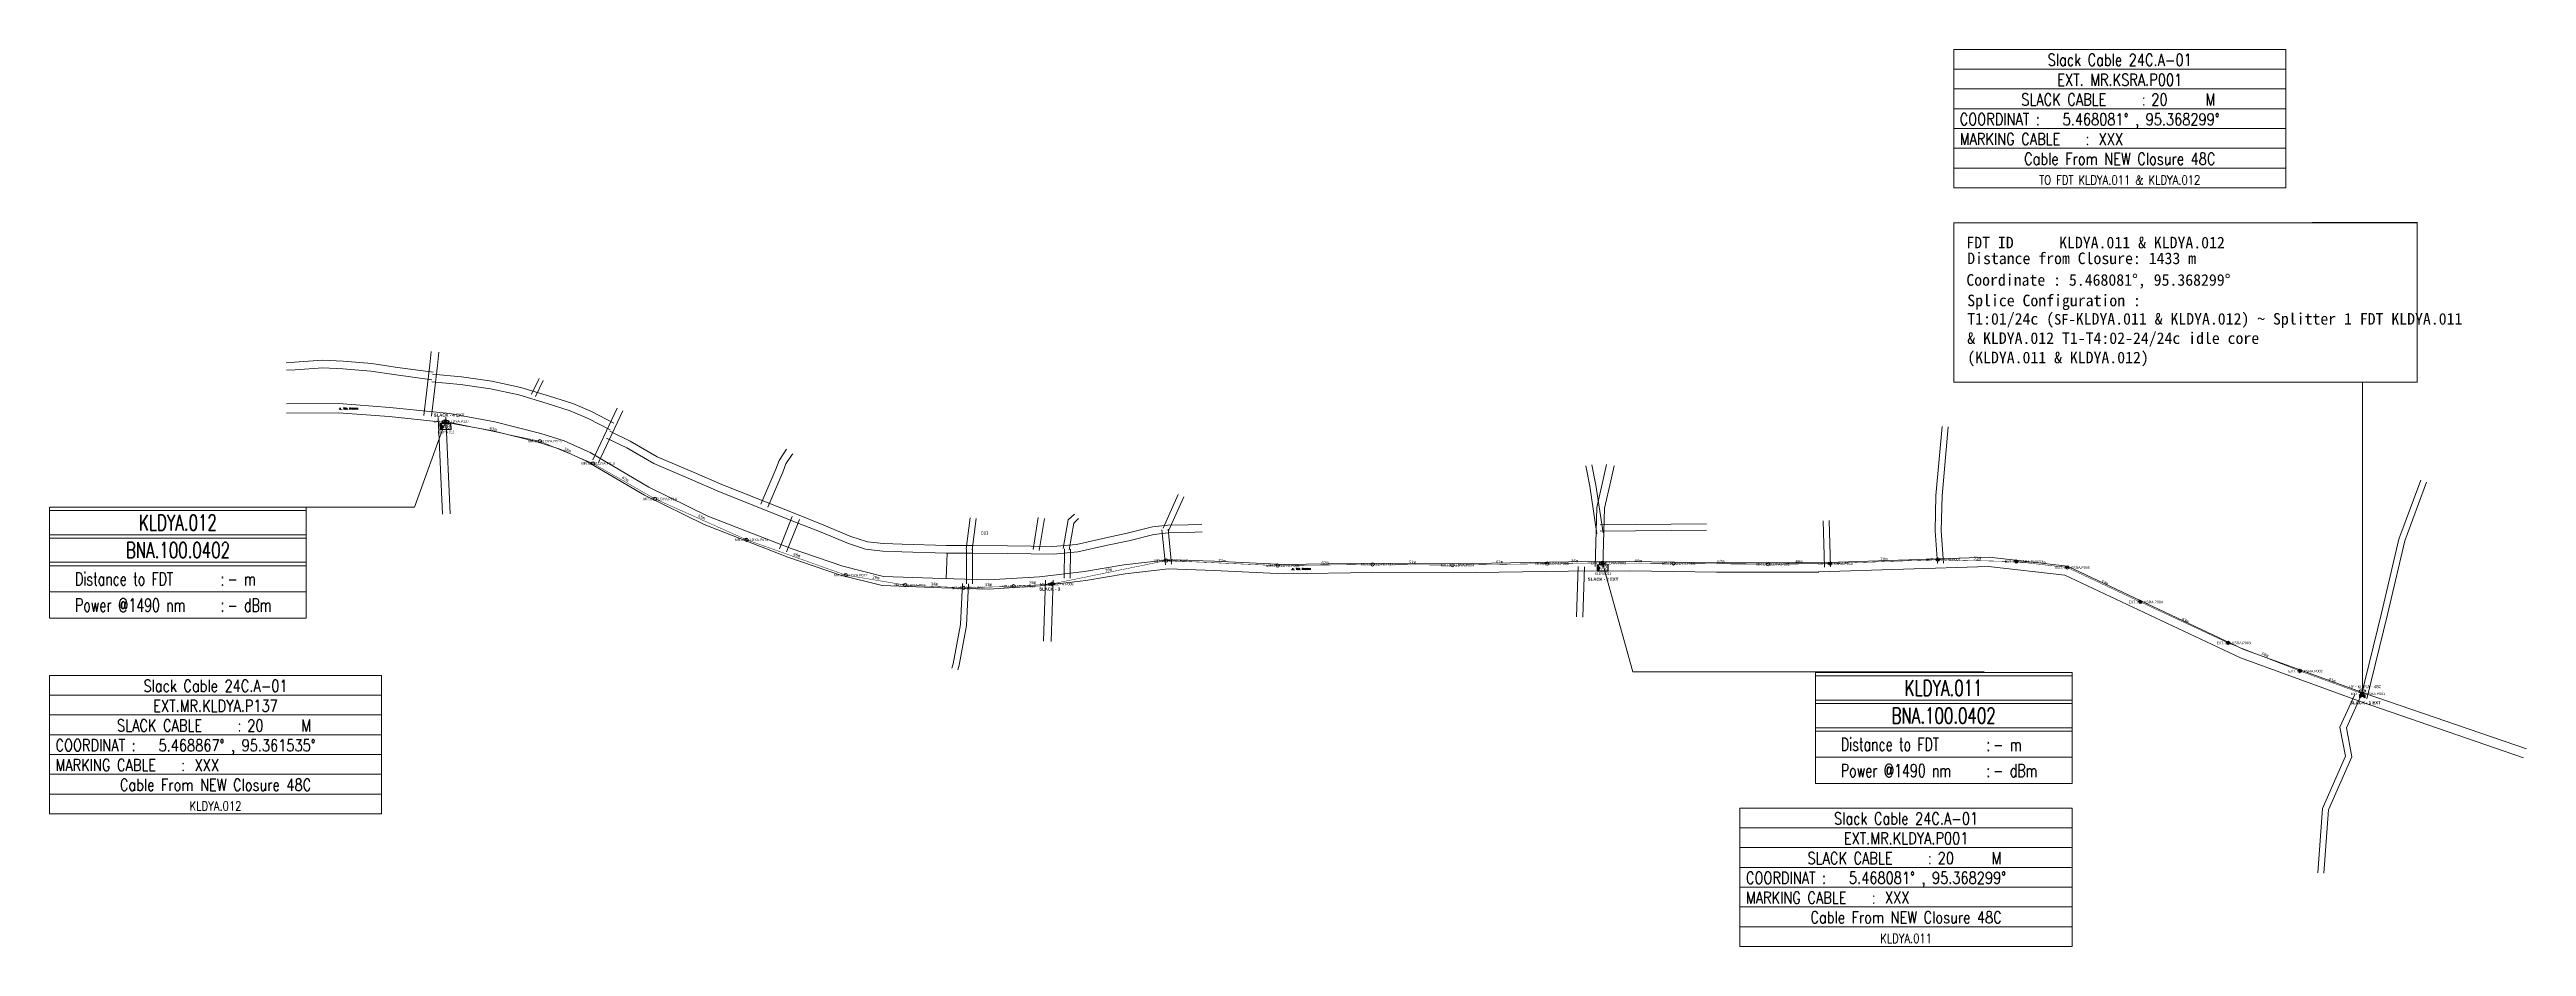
# Model space of a CAD drawing. Header units: millimetres. Extents: x 1360 to 24622, y -10297 to -7573.
# Drawn here: x 9043 to 10659, y -9166 to -8580 of the extents above; entities that cross this region are included whole.
import ezdxf
from ezdxf.enums import TextEntityAlignment as Align

# ---------------------------------------------------------------- set-up
doc = ezdxf.new("R2010")
doc.units = ezdxf.units.MM
doc.set_wipeout_variables(frame=1)
for name, color, linetype, lineweight in [('a', 1, 'Continuous', 40), ('Basic Map', 105, 'Continuous', 15), ('CLOSURE', 1, 'Continuous', 18), ('COIL', 1, 'Continuous', 9), ('EXT FM POLE', 7, 'Continuous', 5), ('EXT POLE', 1, 'Continuous', 5), ('FAT', 30, 'Continuous', 5), ('FDT', 12, 'Continuous', 5), ('FDT-Info', 1, 'Continuous', 5), ('FO 24 CORE LINE C - FDT 1', 90, 'Continuous', 35), ('Garis Jalan', 225, 'Continuous', 15), ('JALAN', 7, 'Continuous', 25), ('NEW POLE 7m(4 inches)', 3, 'Continuous', 5), ('POLE ID', 1, 'Continuous', 5), ('TEXT INFO', 7, 'Continuous', 18)]:
    doc.layers.add(name, color=color, linetype=linetype, lineweight=lineweight)
for name, color, linetype in [('DIMENSI', 7, 'Continuous'), ('FIBER OPTIC CLOSURE', 1, 'Continuous'), ('FIBER SPARE COIL', 1, 'Continuous')]:
    doc.layers.add(name, color=color, linetype=linetype)
doc.styles.add('Annotative', font='SimSun.ttf')
doc.styles.add('FS', font='SimSun.ttf', dxfattribs={"width": 0.7})
doc.styles.add('INFO', font='simplex.shx', dxfattribs={"width": 0.6})
doc.styles.add('ISO-Text', font='simplex.shx', dxfattribs={"width": 0.6})
doc.styles.add('Legend', font='calibri.ttf')
doc.styles.add('Mark', font='arial.ttf', dxfattribs={"width": 0.8, "height": 2.5})
doc.styles.add('Notes', font='arial.ttf', dxfattribs={"height": 3})
doc.styles.add('ROMANS', font='romans.shx', dxfattribs={"width": 1.2})
doc.styles.get("Standard").update_dxf_attribs({"font": 'simplex.shx'})
doc.styles.add('Title Block 3', font='dgn003.shx')
doc.styles.add('Title Block v21 - Default$0$Standard', font='arial.ttf')
doc.dimstyles.new('emr standard', dxfattribs={"dimtxt": 2, "dimasz": 0, "dimexe": 1.25, "dimexo": 0.0625, "dimtad": 1, "dimdec": 0, "dimzin": 1, "dimdsep": 46, "dimtxsty": 'Annotative', "dimblk": 'ARCHTICK', "dimcen": 0, "dimse1": 1, "dimse2": 1, "dimsd1": 1, "dimsd2": 1, "dimclrt": 256, "dimadec": 0, "dimazin": 0, "dimtfac": 1, "dimtdec": 0, "dimtmove": 2, "dimatfit": 3, "dimfxl": 1, "dimfxlon": 1, "dimtzin": 0, "dimarcsym": 0})

# ---------------------------------------------------------------- blocks, each defined once
blk = doc.blocks.new('*U54')
at = {"color": 0, "linetype": 'ByBlock', "lineweight": -2}
for points in [[(-1.6, 1.6), (1.6, -1.6)], [(-1.6, -1.6), (1.6, 1.6)]]:
    blk.add_lwpolyline(points, dxfattribs=at)
blk.add_circle((0, 0), 2.24, dxfattribs=at)
blk = doc.blocks.new('*U55')
at = {"color": 0, "linetype": 'ByBlock', "lineweight": -2}
blk.add_circle((0, 0), 2.24, dxfattribs=at)
at = {"color": 0, "linetype": 'ByBlock', "lineweight": -2, "style": 'Title Block 3', "width": 0.799091}
for s, p in [('NP7', (0, 0.6)), ("4'", (0, -1.3))]:
    blk.add_text(s, height=1.49, dxfattribs=at).set_placement(p, align=Align.MIDDLE_CENTER)
blk = doc.blocks.new('*U57')
h = blk.add_hatch(color=2)
h.dxf.hatch_style = 1
h.paths.add_polyline_path([(-4.2, 2), (-4.2, -2), (-2.4, 0)])
h = blk.add_hatch(color=256)
h.dxf.hatch_style = 1
h.paths.add_polyline_path([(-2, 3.5, 1), (0.5, 3.5, 1)])
for points in [[(-4.5, 2.2), (3, 2.2), (3, -2.2), (-4.5, -2.2)], [(-4.2, 2), (2.8, 2), (2.8, -2), (-4.2, -2)]]:
    blk.add_lwpolyline(points, close=True)
at = {"color": 2}
blk.add_lwpolyline([(-4.2, 2), (-4.2, -2), (-2.4, 0)], close=True, dxfattribs=at)
blk.add_circle((-0.8, 3.5), 1.22)
at = {"style": 'ISO-Text', "width": 0.6}
blk.add_attdef('FDT', text='', height=3, dxfattribs=at).set_placement((0, 0), align=Align.MIDDLE_CENTER)
blk = doc.blocks.new('FDT-Info')
at = {"lineweight": 0}
blk.add_wipeout([(0, 16.53), (38.25, 16.53), (38.25, 0), (0, 0)], dxfattribs=at).dxf.layer = 'FDT-Info'
at = {"layer": 'FDT-Info'}
for p, q in [((0, 16.53), (0, 0)), ((38.25, 16.53), (38.25, 0)), ((0, 8.31), (38.25, 8.31)), ((0, 7.8), (38.25, 7.8)), ((0, 3.9), (38.25, 3.9)), ((0, 0), (38.25, 0))]:
    blk.add_line(p, q, dxfattribs=at)
for points in [[(0, 16.53), (38.25, 16.53)], [(0, 16.02), (38.25, 16.02)], [(0, 12.42), (38.25, 12.42)], [(0, 11.91), (38.25, 11.91)]]:
    blk.add_lwpolyline(points, dxfattribs=at)
at = {"layer": 'FDT-Info', "style": 'ROMANS', "width": 0.7}
for s, height, p in [(':', 1.95, (25.47, 4.83)), ('Power @1490 nm', 1.9493, (3.8, 0.94)), (':', 1.95, (25.47, 0.94))]:
    blk.add_text(s, height=height, dxfattribs=at).set_placement(p)
for p in [(19.13, 14.22), (19.13, 10.11)]:
    blk.add_attdef('FAT_SEQUENCE', text='', height=2.34, dxfattribs=at).set_placement(p, align=Align.MIDDLE_CENTER)
blk.add_attdef('DISTANCE_TO', (3.8, 4.83), '', height=1.95, dxfattribs=at)
for tag, p in [('DISTANCE_TO_OLT', (26.51, 5.81)), ('LOSS_@1490NM', (26.51, 1.91))]:
    blk.add_attdef(tag, text='', height=1.95, dxfattribs=at).set_placement(p, align=Align.MIDDLE_LEFT)
blk = doc.blocks.new('INFO_EVERY_10P')
at = {"color": 1}
blk.add_wipeout([(0, 0), (0, -70), (167.8, -70), (167.8, 0)], dxfattribs=at)
blk.add_wipeout([(0, 0), (167.8, 0), (167.8, -70), (0, -70)])
blk.add_wipeout([(0, 0), (167.8, 0), (167.8, -70), (0, -70)])
at = {"color": 0}
for p, q in [((0, 0), (0, -70)), ((0, -60), (167.8, -60)), ((0, -70), (167.8, -70))]:
    blk.add_line(p, q, dxfattribs=at)
for points in [[(0, 0), (167.8, 0)], [(167.8, 0), (167.8, -70)], [(0, -10), (167.8, -10)], [(0, -20), (167.8, -20)], [(0, -30), (167.8, -30)], [(0, -40), (167.8, -40)], [(0, -50), (167.8, -50)]]:
    blk.add_lwpolyline(points, dxfattribs=at)
at = {"color": 0, "style": 'INFO'}
for s, width, p in [('SLACK CABLE', 0.8, (34.1, -25.3)), (':', 0.6, (95.2, -25.3)), ('M', 0.8, (127.2, -25.3)), ('COORDINAT :', 0.8, (3, -35.3)), ('MARKING CABLE', 0.8, (3, -45.3)), (':', 0.6, (66.8, -45.3))]:
    blk.add_text(s, height=6, dxfattribs=dict(at, width=width)).set_placement(p, align=Align.MIDDLE_LEFT)
at = {"color": 0, "style": 'INFO', "width": 0.8}
for tag, p in [('PLACE', (83.9, -18.3)), ('ID', (83.9, -8.3)), ('IDENTITY2', (83.9, -68.3)), ('IDENTITY', (83.9, -58.3))]:
    blk.add_attdef(tag, text='', height=6, dxfattribs=at).set_placement(p, align=Align.CENTER)
for tag, p in [('SLACK', (99.9, -28.3)), ('COORDINAT', (55.1, -38.3)), ('MARKING', (73.2, -48.3))]:
    blk.add_attdef(tag, p, '', height=6, dxfattribs=at)
blk = doc.blocks.new('Title Block v21 - Default$0$AnonymousCell15')
at = {"layer": 'COIL'}
for centre in [(-5, 0), (5, 0)]:
    blk.add_ellipse(centre, major_axis=(5.04, 0), ratio=0.714286, dxfattribs=at)
blk = doc.blocks.new('Title Block v21 - Default$0$AnonymousCell17')
at = {"layer": 'CLOSURE'}
for p, q in [((-8.4, 4.4), (-8.4, -4.3)), ((-8.3, 4.3), (-8.3, -4.2)), ((-8.2, 4.3), (-8.2, -4.2)), ((-8.1, 4.2), (-8.1, -4.1)), ((-8, 4.1), (-8, -4.1)), ((-7.9, 4.1), (-7.9, -4)), ((-7.8, 4), (-7.8, -3.9)), ((-7.7, 4), (-7.7, -3.9)), ((-7.6, 3.9), (-7.6, -3.8)), ((-7.5, 3.9), (-7.5, -3.8)), ((-7.4, 3.8), (-7.4, -3.7)), ((-7.3, 3.7), (-7.3, -3.7)), ((-7.2, 3.7), (-7.2, -3.6)), ((-7.1, 3.6), (-7.1, -3.5)), ((-7, 3.6), (-7, -3.5)), ((-6.9, 3.5), (-6.9, -3.4)), ((-6.8, 3.5), (-6.8, -3.4)), ((-6.7, 3.4), (-6.7, -3.3)), ((-6.6, 3.3), (-6.6, -3.2)), ((-6.5, 3.3), (-6.5, -3.2)), ((-6.4, 3.2), (-6.4, -3.1)), ((-6.3, 3.2), (-6.3, -3.1)), ((-6.2, 3.1), (-6.2, -3)), ((-6.1, 3.1), (-6.1, -2.9)), ((-6, 3), (-6, -2.9)), ((-5.9, 2.9), (-5.9, -2.8)), ((-5.8, 2.9), (-5.8, -2.8)), ((-5.7, 2.8), (-5.7, -2.7)), ((-5.6, 2.8), (-5.6, -2.7)), ((-5.5, 2.7), (-5.5, -2.6)), ((-5.4, 2.7), (-5.4, -2.5)), ((-5.3, 2.6), (-5.3, -2.5)), ((-5.2, 2.5), (-5.2, -2.4)), ((-5.1, 2.5), (-5.1, -2.4)), ((-5, 2.4), (-5, -2.3)), ((-4.9, 2.4), (-4.9, -2.2)), ((-4.8, 2.3), (-4.8, -2.2)), ((-4.7, 2.3), (-4.7, -2.1)), ((-4.6, 2.2), (-4.6, -2.1)), ((-4.5, 2.1), (-4.5, -2)), ((-4.4, 2.1), (-4.4, -2)), ((-4.3, 2), (-4.3, -1.9)), ((-4.2, 2), (-4.2, -1.8)), ((-4.1, 1.9), (-4.1, -1.8)), ((-4, 1.9), (-4, -1.7)), ((-3.9, 1.8), (-3.9, -1.7)), ((-3.8, 1.8), (-3.8, -1.6)), ((-3.7, 1.7), (-3.7, -1.5)), ((-3.6, 1.6), (-3.6, -1.5)), ((-3.5, 1.6), (-3.5, -1.4)), ((-3.4, 1.5), (-3.4, -1.4)), ((-3.3, 1.5), (-3.3, -1.3)), ((-3.2, 1.4), (-3.2, -1.2)), ((-3.1, 1.4), (-3.1, -1.2)), ((-3, 1.3), (-3, -1.1)), ((-2.9, 1.2), (-2.9, -1.1)), ((-2.8, 1.2), (-2.8, -1)), ((-2.7, 1.1), (-2.7, -1)), ((-2.6, 1.1), (-2.6, -0.9)), ((-2.5, 1), (-2.5, -0.8)), ((-2.4, 1), (-2.4, -0.8)), ((-2.3, 0.9), (-2.3, -0.7)), ((-2.2, 0.8), (-2.2, -0.7)), ((-2.1, 0.8), (-2.1, -0.6)), ((-2, 0.7), (-2, -0.5)), ((-1.9, 0.7), (-1.9, -0.5)), ((-1.8, 0.6), (-1.8, -0.4)), ((-1.7, 0.6), (-1.7, -0.4)), ((-1.6, 0.5), (-1.6, -0.3)), ((-1.5, 0.4), (-1.5, -0.2)), ((-1.4, 0.4), (-1.4, -0.2)), ((-1.3, 0.3), (-1.3, -0.1)), ((-1.2, 0.3), (-1.2, -0.1)), ((-1.1, 0.2), (-1.1, 0)), ((1.1, 0.1), (1.1, -0.1)), ((1.2, 0.2), (1.2, -0.1)), ((1.3, 0.2), (1.3, -0.2)), ((1.4, 0.3), (1.4, -0.2)), ((1.5, 0.4), (1.5, -0.3)), ((1.6, 0.4), (1.6, -0.4)), ((1.7, 0.5), (1.7, -0.4)), ((1.8, 0.5), (1.8, -0.5)), ((1.9, 0.6), (1.9, -0.5)), ((2, 0.6), (2, -0.6)), ((2.1, 0.7), (2.1, -0.6)), ((2.2, 0.8), (2.2, -0.7)), ((2.3, 0.8), (2.3, -0.8)), ((2.4, 0.9), (2.4, -0.8)), ((2.5, 0.9), (2.5, -0.9)), ((2.6, 1), (2.6, -0.9)), ((2.7, 1), (2.7, -1)), ((2.8, 1.1), (2.8, -1.1)), ((2.9, 1.2), (2.9, -1.1)), ((3, 1.2), (3, -1.2)), ((3.1, 1.3), (3.1, -1.2)), ((3.2, 1.3), (3.2, -1.3)), ((3.3, 1.4), (3.3, -1.3)), ((3.4, 1.4), (3.4, -1.4)), ((3.5, 1.5), (3.5, -1.5)), ((3.6, 1.6), (3.6, -1.5)), ((3.7, 1.6), (3.7, -1.6)), ((3.8, 1.7), (3.8, -1.6)), ((3.9, 1.7), (3.9, -1.7)), ((4, 1.8), (4, -1.8)), ((4.1, 1.8), (4.1, -1.8)), ((4.2, 1.9), (4.2, -1.9)), ((4.3, 2), (4.3, -1.9)), ((4.4, 2), (4.4, -2)), ((4.5, 2.1), (4.5, -2.1)), ((4.6, 2.1), (4.6, -2.1)), ((4.7, 2.2), (4.7, -2.2)), ((4.8, 2.2), (4.8, -2.2)), ((4.9, 2.3), (4.9, -2.3)), ((5, 2.3), (5, -2.3)), ((5.1, 2.4), (5.1, -2.4)), ((5.2, 2.5), (5.2, -2.5)), ((5.3, 2.5), (5.3, -2.5)), ((5.4, 2.6), (5.4, -2.6)), ((5.5, 2.6), (5.5, -2.6)), ((5.6, 2.7), (5.6, -2.7)), ((5.7, 2.7), (5.7, -2.8)), ((5.8, 2.8), (5.8, -2.8)), ((5.9, 2.9), (5.9, -2.9)), ((6, 2.9), (6, -2.9)), ((6.1, 3), (6.1, -3)), ((6.3, 3.1), (6.2, -3.1)), ((6.2, 3), (6.2, -3)), ((6.4, 3.1), (6.3, -3.2)), ((6.5, 3.2), (6.4, -3.2)), ((6.6, 3.3), (6.5, -3.3)), ((6.7, 3.3), (6.6, -3.3)), ((6.8, 3.4), (6.7, -3.4)), ((6.9, 3.4), (6.8, -3.5)), ((7, 3.5), (6.9, -3.5)), ((7.1, 3.5), (7, -3.6)), ((7.2, 3.6), (7.1, -3.6)), ((7.3, 3.7), (7.2, -3.7)), ((7.4, 3.7), (7.3, -3.7)), ((7.5, 3.8), (7.4, -3.8)), ((7.6, 3.8), (7.5, -3.9)), ((7.7, 3.9), (7.6, -3.9)), ((7.8, 3.9), (7.7, -4)), ((7.9, 4), (7.8, -4)), ((8, 4.1), (7.9, -4.1)), ((8.1, 4.1), (8, -4.2)), ((8.2, 4.2), (8.1, -4.2)), ((8.3, 4.2), (8.2, -4.3)), ((8.4, 4.3), (8.3, -4.3))]:
    blk.add_line(p, q, dxfattribs=at)
at = {"layer": 'CLOSURE', "flags": 128}
for points in [[(-8.9, 5.1), (8.9, -5.1), (8.9, 5.2), (-8.8, -5.2), (-8.9, 5.1)], [(-8.5, 4.4), (-8.5, -4.4), (-0.9, 0.1), (-8.5, 4.4)], [(0.9, 0), (8.5, 4.4), (8.5, -4.4), (0.9, 0)]]:
    blk.add_lwpolyline(points, dxfattribs=at)
blk = doc.blocks.new('*D1889')
at = {"layer": 'Defpoints', "color": 0, "transparency": 16777216}
for p in [(10511.2, -8985.9), (10511.2, -8985.9), (10551.9, -9000.7)]:
    blk.add_point(p, dxfattribs=at)
at = {"layer": 'DIMENSI', "transparency": 16777216, "insert": (10532.1, -8991.8), "char_height": 2, "attachment_point": 5, "rotation": 340.0321, "style": 'Annotative'}
blk.add_mtext('43m', dxfattribs=at)
blk = doc.blocks.new('_ArchTick')
at = {"color": 0, "linetype": 'ByBlock', "const_width": 0.15}
blk.add_lwpolyline([(-0.5, -0.5), (0.5, 0.5)], dxfattribs=at)
blk = doc.blocks.new('*D1890')
at = {"layer": 'Defpoints', "color": 0, "transparency": 16777216}
for p in [(10464.4, -8967.6), (10464.4, -8967.6), (10511.2, -8985.9)]:
    blk.add_point(p, dxfattribs=at)
at = {"layer": 'DIMENSI', "transparency": 16777216, "insert": (10488.4, -8975.2), "char_height": 2, "attachment_point": 5, "rotation": 338.6666, "style": 'Annotative'}
blk.add_mtext('50m', dxfattribs=at)
blk = doc.blocks.new('*D1891')
at = {"layer": 'Defpoints', "color": 0, "transparency": 16777216}
for p in [(10407, -8940.8), (10407, -8940.8), (10464.4, -8967.6)]:
    blk.add_point(p, dxfattribs=at)
at = {"layer": 'DIMENSI', "transparency": 16777216, "insert": (10436.4, -8952.8), "char_height": 2, "attachment_point": 5, "rotation": 334.9836, "style": 'Annotative'}
blk.add_mtext('63m', dxfattribs=at)
blk = doc.blocks.new('*D1892')
at = {"layer": 'Defpoints', "color": 0, "transparency": 16777216}
for p in [(10359.3, -8918.3), (10359.3, -8918.3), (10407, -8940.8)]:
    blk.add_point(p, dxfattribs=at)
at = {"layer": 'DIMENSI', "transparency": 16777216, "insert": (10383.8, -8928.1), "char_height": 2, "attachment_point": 5, "rotation": 334.7041, "style": 'Annotative'}
blk.add_mtext('53m', dxfattribs=at)
blk = doc.blocks.new('*D1893')
at = {"layer": 'Defpoints', "color": 0, "transparency": 16777216}
for p in [(10326.1, -8914.5), (10326.1, -8914.5), (10359.3, -8918.3)]:
    blk.add_point(p, dxfattribs=at)
at = {"layer": 'DIMENSI', "transparency": 16777216, "insert": (10342.9, -8914.8), "char_height": 2, "attachment_point": 5, "rotation": 353.4916, "style": 'Annotative'}
blk.add_mtext('33m', dxfattribs=at)
blk = doc.blocks.new('*D1894')
at = {"layer": 'Defpoints', "color": 0, "transparency": 16777216}
for p in [(10274.9, -8913.2), (10274.9, -8913.2), (10326.1, -8914.5)]:
    blk.add_point(p, dxfattribs=at)
at = {"layer": 'DIMENSI', "transparency": 16777216, "insert": (10300.5, -8912.2), "char_height": 2, "attachment_point": 5, "rotation": 358.5439, "style": 'Annotative'}
blk.add_mtext('51m', dxfattribs=at)
blk = doc.blocks.new('*D1895')
at = {"layer": 'Defpoints', "color": 0, "transparency": 16777216}
for p in [(10204.6, -8915.8), (10204.6, -8915.8), (10274.9, -8913.2)]:
    blk.add_point(p, dxfattribs=at)
at = {"layer": 'DIMENSI', "transparency": 16777216, "insert": (10239.7, -8912.9), "char_height": 2, "attachment_point": 5, "rotation": 2.1399, "style": 'Annotative'}
blk.add_mtext('70m', dxfattribs=at)
blk = doc.blocks.new('*D1896')
at = {"layer": 'Defpoints', "color": 0, "transparency": 16777216}
for p in [(10164.1, -8916.2), (10164.1, -8916.2), (10204.6, -8915.8)]:
    blk.add_point(p, dxfattribs=at)
at = {"layer": 'DIMENSI', "transparency": 16777216, "insert": (10184.3, -8914.4), "char_height": 2, "attachment_point": 5, "rotation": 0.4898, "style": 'Annotative'}
blk.add_mtext('40m', dxfattribs=at)
blk = doc.blocks.new('*D1897')
at = {"layer": 'Defpoints', "color": 0, "transparency": 16777216}
for p in [(10102.4, -8915.7), (10102.4, -8915.7), (10164.1, -8916.2)]:
    blk.add_point(p, dxfattribs=at)
at = {"layer": 'DIMENSI', "transparency": 16777216, "insert": (10133.3, -8914.3), "char_height": 2, "attachment_point": 5, "rotation": 359.5851, "style": 'Annotative'}
blk.add_mtext('62m', dxfattribs=at)
blk = doc.blocks.new('*D1898')
at = {"layer": 'Defpoints', "color": 0, "transparency": 16777216}
for p in [(10056.1, -8915.3), (10056.1, -8915.3), (10102.4, -8915.7)]:
    blk.add_point(p, dxfattribs=at)
at = {"layer": 'DIMENSI', "transparency": 16777216, "insert": (10079.3, -8913.9), "char_height": 2, "attachment_point": 5, "rotation": 359.4703, "style": 'Annotative'}
blk.add_mtext('46m', dxfattribs=at)
blk = doc.blocks.new('*D1899')
at = {"layer": 'Defpoints', "color": 0, "transparency": 16777216}
for p in [(10019.9, -8915.8), (10019.9, -8915.8), (10056.1, -8915.3)]:
    blk.add_point(p, dxfattribs=at)
at = {"layer": 'DIMENSI', "transparency": 16777216, "insert": (10037.9, -8913.9), "char_height": 2, "attachment_point": 5, "rotation": 0.7875, "style": 'Annotative'}
blk.add_mtext('36m', dxfattribs=at)
blk = doc.blocks.new('*D1900')
at = {"layer": 'Defpoints', "color": 0, "transparency": 16777216}
for p in [(9958.1, -8916.8), (9958.1, -8916.8), (10019.9, -8915.8)]:
    blk.add_point(p, dxfattribs=at)
at = {"layer": 'DIMENSI', "transparency": 16777216, "insert": (9988.9, -8914.7), "char_height": 2, "attachment_point": 5, "rotation": 0.9443, "style": 'Annotative'}
blk.add_mtext('62m', dxfattribs=at)
blk = doc.blocks.new('*D1901')
at = {"layer": 'Defpoints', "color": 0, "transparency": 16777216}
for p in [(9906.1, -8916.3), (9906.1, -8916.3), (9958.1, -8916.8)]:
    blk.add_point(p, dxfattribs=at)
at = {"layer": 'DIMENSI', "transparency": 16777216, "insert": (9932.1, -8914.9), "char_height": 2, "attachment_point": 5, "rotation": 359.4199, "style": 'Annotative'}
blk.add_mtext('52m', dxfattribs=at)
blk = doc.blocks.new('*D1902')
at = {"layer": 'Defpoints', "color": 0, "transparency": 16777216}
for p in [(9844.1, -8917.1), (9844.1, -8917.1), (9906.1, -8916.3)]:
    blk.add_point(p, dxfattribs=at)
at = {"layer": 'DIMENSI', "transparency": 16777216, "insert": (9875, -8915.1), "char_height": 2, "attachment_point": 5, "rotation": 0.7441, "style": 'Annotative'}
blk.add_mtext('62m', dxfattribs=at)
blk = doc.blocks.new('*D1903')
at = {"layer": 'Defpoints', "color": 0, "transparency": 16777216}
for p in [(9771.4, -8913.8), (9771.4, -8913.8), (9844.1, -8917.1)]:
    blk.add_point(p, dxfattribs=at)
at = {"layer": 'DIMENSI', "transparency": 16777216, "insert": (9807.8, -8913.8), "char_height": 2, "attachment_point": 5, "rotation": 357.448, "style": 'Annotative'}
blk.add_mtext('73m', dxfattribs=at)
blk = doc.blocks.new('*D1904')
at = {"layer": 'Defpoints', "color": 0, "transparency": 16777216}
for p in [(9771.4, -8913.8), (9696.7, -8929.1), (9696.7, -8929.1)]:
    blk.add_point(p, dxfattribs=at)
at = {"layer": 'DIMENSI', "transparency": 16777216, "insert": (9733.7, -8919.9), "char_height": 2, "attachment_point": 5, "rotation": 11.5534, "style": 'Annotative'}
blk.add_mtext('76m', dxfattribs=at)
blk = doc.blocks.new('*D1905')
at = {"layer": 'Defpoints', "color": 0, "transparency": 16777216}
for p in [(9671.8, -8930.6), (9671.8, -8930.6), (9696.7, -8929.1)]:
    blk.add_point(p, dxfattribs=at)
at = {"layer": 'DIMENSI', "transparency": 16777216, "insert": (9684.1, -8928.2), "char_height": 2, "attachment_point": 5, "rotation": 3.3059, "style": 'Annotative'}
blk.add_mtext('25m', dxfattribs=at)
blk = doc.blocks.new('*D1906')
at = {"layer": 'Defpoints', "color": 0, "transparency": 16777216}
for p in [(9639.1, -8931.6), (9639.1, -8931.6), (9671.8, -8930.6)]:
    blk.add_point(p, dxfattribs=at)
at = {"layer": 'DIMENSI', "transparency": 16777216, "insert": (9655.4, -8929.5), "char_height": 2, "attachment_point": 5, "rotation": 1.8552, "style": 'Annotative'}
blk.add_mtext('33m', dxfattribs=at)
blk = doc.blocks.new('*D1907')
at = {"layer": 'Defpoints', "color": 0, "transparency": 16777216}
for p in [(9601.1, -8929.8), (9601.1, -8929.8), (9639.1, -8931.6)]:
    blk.add_point(p, dxfattribs=at)
at = {"layer": 'DIMENSI', "transparency": 16777216, "insert": (9620.2, -8929.1), "char_height": 2, "attachment_point": 5, "rotation": 357.2414, "style": 'Annotative'}
blk.add_mtext('38m', dxfattribs=at)
blk = doc.blocks.new('*D1908')
at = {"layer": 'Defpoints', "color": 0, "transparency": 16777216}
for p in [(9562.3, -8923.3), (9562.3, -8923.3), (9601.1, -8929.8)]:
    blk.add_point(p, dxfattribs=at)
at = {"layer": 'DIMENSI', "transparency": 16777216, "insert": (9581.9, -8924.9), "char_height": 2, "attachment_point": 5, "rotation": 350.4854, "style": 'Annotative'}
blk.add_mtext('39m', dxfattribs=at)
blk = doc.blocks.new('*D1909')
at = {"layer": 'Defpoints', "color": 0, "transparency": 16777216}
for p in [(9497.5, -8900.2), (9497.5, -8900.2), (9562.3, -8923.3)]:
    blk.add_point(p, dxfattribs=at)
at = {"layer": 'DIMENSI', "transparency": 16777216, "insert": (9530.4, -8910.2), "char_height": 2, "attachment_point": 5, "rotation": 340.4093, "style": 'Annotative'}
blk.add_mtext('69m', dxfattribs=at)
blk = doc.blocks.new('*D1910')
at = {"layer": 'Defpoints', "color": 0, "transparency": 16777216}
for p in [(9437.8, -8873.5), (9437.8, -8873.5), (9497.5, -8900.2)]:
    blk.add_point(p, dxfattribs=at)
at = {"layer": 'DIMENSI', "transparency": 16777216, "insert": (9468.3, -8885.4), "char_height": 2, "attachment_point": 5, "rotation": 335.8898, "style": 'Annotative'}
blk.add_mtext('65m', dxfattribs=at)
blk = doc.blocks.new('*D1911')
at = {"layer": 'Defpoints', "color": 0, "transparency": 16777216}
for p in [(9397.4, -8850.4), (9397.4, -8850.4), (9437.8, -8873.5)]:
    blk.add_point(p, dxfattribs=at)
at = {"layer": 'DIMENSI', "transparency": 16777216, "insert": (9418.4, -8860.5), "char_height": 2, "attachment_point": 5, "rotation": 330.1593, "style": 'Annotative'}
blk.add_mtext('47m', dxfattribs=at)
blk = doc.blocks.new('*D1912')
at = {"layer": 'Defpoints', "color": 0, "transparency": 16777216}
for p in [(9362.7, -8835.9), (9362.7, -8835.9), (9397.4, -8850.4)]:
    blk.add_point(p, dxfattribs=at)
at = {"layer": 'DIMENSI', "transparency": 16777216, "insert": (9380.7, -8841.6), "char_height": 2, "attachment_point": 5, "rotation": 337.3678, "style": 'Annotative'}
blk.add_mtext('38m', dxfattribs=at)
blk = doc.blocks.new('*D1913')
at = {"layer": 'Defpoints', "color": 0, "transparency": 16777216}
for p in [(9301.1, -8822.9), (9301.1, -8822.9), (9362.7, -8835.9)]:
    blk.add_point(p, dxfattribs=at)
at = {"layer": 'DIMENSI', "transparency": 16777216, "insert": (9332.2, -8827.8), "char_height": 2, "attachment_point": 5, "rotation": 348.0867, "style": 'Annotative'}
blk.add_mtext('63m', dxfattribs=at)

msp = doc.modelspace()

# ---------------------------------------------------------------- linework, layer by layer
at = {"layer": 'Basic Map'}
msp.add_line((9628.4, -8908.9), (9627.9, -8925.6), dxfattribs=at)
at = {"layer": 'FDT-Info', "linetype": 'ByBlock', "const_width": 0.702}
msp.add_lwpolyline([(10285.3, -8693.3), (10587.7, -8693.2), (10587.7, -8797.4), (10285.3, -8797.4)], close=True, dxfattribs=at)
at = {"layer": 'FDT-Info', "linetype": 'ByBlock'}
for points in [[(10551.9, -9000.7), (10551.9, -8797.4)], [(9301.1, -8822.9), (9280.9, -8878.9), (9074.8, -8878.9)], [(10056.1, -8915.3), (10075.8, -8986.4), (10305.2, -8986.4)]]:
    msp.add_lwpolyline(points, dxfattribs=at)
at = {"layer": 'FO 24 CORE LINE C - FDT 1', "const_width": 0.3}
msp.add_lwpolyline([(10551.9, -9000.7), (10511.2, -8985.9), (10464.4, -8967.6), (10407, -8940.8), (10359.3, -8918.3), (10326.1, -8914.5), (10274.9, -8913.2), (10204.6, -8915.8), (10164.1, -8916.2), (10102.4, -8915.7), (10056.1, -8915.3), (10019.9, -8915.8), (9958.1, -8916.8), (9906.1, -8916.3), (9844.1, -8917.1), (9771.4, -8913.8), (9696.7, -8929.1), (9671.8, -8930.6), (9639.1, -8931.6), (9601.1, -8929.8), (9562.3, -8923.3), (9497.5, -8900.2), (9437.8, -8873.5), (9397.4, -8850.4), (9362.7, -8835.9), (9301.1, -8822.9)], dxfattribs=at)
at = {"layer": 'Garis Jalan'}
for p, q in [((9202.6, -8784.3), (9197.1, -8784.6)), ((9203, -8789.3), (9197.4, -8789.6)), ((9221, -8783), (9202.6, -8784.3)), ((9221.1, -8788), (9203, -8789.3)), ((9234.4, -8783.6), (9221, -8783)), ((9234.1, -8788.6), (9221.1, -8788)), ((9252.4, -8790.1), (9234.1, -8788.6)), ((9253, -8785.1), (9234.4, -8783.6)), ((9267.5, -8792.4), (9252.4, -8790.1)), ((9268.2, -8787.5), (9253, -8785.1)), ((9293, -8790.9), (9268.2, -8787.5)), ((9287.1, -8819.1), (9291, -8786)), ((9291, -8786), (9291.8, -8777.4)), ((9292, -8819.6), (9295.9, -8786.5)), ((9295.9, -8786.5), (9296.8, -8777.8)), ((9292.3, -8795.9), (9267.5, -8792.4)), ((9292.2, -8797.1), (9310.9, -8798.8)), ((9292.7, -8792.2), (9311.5, -8793.8)), ((9310.9, -8798.8), (9330.5, -8801.6)), ((9311.5, -8793.8), (9331.4, -8796.7)), ((9330.5, -8801.6), (9349.1, -8805.7)), ((9331.4, -8796.7), (9350.3, -8800.9)), ((9349.1, -8805.7), (9367.5, -8811.2)), ((9350.3, -8800.9), (9369, -8806.4)), ((9357.2, -8805.2), (9362.2, -8795)), ((9359.9, -8806.6), (9364.9, -8796.3)), ((9369, -8806.4), (9384.3, -8811.3)), ((9231.6, -8811.3), (9197.4, -8811.5)), ((9231.4, -8817.3), (9197.4, -8817.5)), ((9264.4, -8819.8), (9231.4, -8817.3)), ((9264.9, -8813.8), (9231.6, -8811.3)), ((9303, -8823.8), (9264.4, -8819.8)), ((9303.9, -8817.8), (9264.9, -8813.8)), ((9296.4, -8820.4), (9299.1, -8883.5)), ((9301.4, -8820.2), (9304.1, -8883.3)), ((9332, -8829.2), (9303, -8823.8)), ((9333.3, -8823.3), (9303.9, -8817.8)), ((9363.4, -8830.8), (9333.3, -8823.3)), ((9367.5, -8811.2), (9382.6, -8816)), ((9382.6, -8816), (9394.3, -8821)), ((9384.3, -8811.3), (9396.4, -8816.4)), ((9394.3, -8821), (9408.6, -8828.5)), ((9396.4, -8816.4), (9410.9, -8824)), ((9413.2, -8814.3), (9397.3, -8848.1)), ((9416.9, -8816), (9400.9, -8849.8)), ((9361.8, -8836.6), (9332, -8829.2)), ((9376.4, -8841.2), (9361.8, -8836.6)), ((9378.6, -8835.6), (9363.4, -8830.8)), ((9395.5, -8843.3), (9378.6, -8835.6)), ((9406.2, -8833.8), (9419.4, -8840.3)), ((9408.4, -8829.3), (9421.7, -8835.9)), ((9419.4, -8840.3), (9437, -8850.5)), ((9421.7, -8835.9), (9439.3, -8846)), ((10273.7, -8871.4), (10277.7, -8826.2)), ((10277.7, -8871.6), (10281.7, -8826.6)), ((9392.7, -8848.7), (9376.4, -8841.2)), ((9431.1, -8871.1), (9392.7, -8848.7)), ((9433.9, -8865.8), (9395.5, -8843.3)), ((9437, -8850.5), (9461.4, -8860.8)), ((9439.3, -8846), (9463.4, -8856.2)), ((9463.4, -8856.2), (9481.4, -8864.1)), ((9516.7, -8854.2), (9506.9, -8876.9)), ((9521.3, -8856.1), (9511.5, -8878.9)), ((9518.8, -8848.5), (9516.7, -8854.2)), ((9523.3, -8841.7), (9518.8, -8848.5)), ((9523.3, -8850.7), (9521.3, -8856.1)), ((9523.7, -8841.1), (9523.3, -8841.7)), ((9527.4, -8844.5), (9523.3, -8850.7)), ((9527.8, -8844.1), (9527.4, -8844.5)), ((10045.2, -8852), (10047.9, -8865.3)), ((10049.1, -8851.2), (10051.8, -8864.6)), ((10056.6, -8860.8), (10058.7, -8851)), ((10061.5, -8861.8), (10063.6, -8852)), ((9469.9, -8890.3), (9431.1, -8871.1)), ((9472.3, -8884.9), (9433.9, -8865.8)), ((9461.4, -8860.8), (9479.5, -8868.7)), ((9479.5, -8868.7), (9526.8, -8887.6)), ((9481.4, -8864.1), (9528.7, -8882.9)), ((9769.4, -8892.6), (9779.3, -8870.6)), ((9773, -8894.3), (9783, -8872.3)), ((10047.9, -8865.3), (10052.5, -8896.4)), ((10051.8, -8864.6), (10056.5, -8895.8)), ((10052.5, -8879.1), (10056.6, -8860.8)), ((10057.5, -8879.7), (10061.5, -8861.8)), ((10273.1, -8894.3), (10273.7, -8871.4)), ((10277.1, -8894.3), (10277.7, -8871.6)), ((10575.8, -8899.8), (10590.1, -8861.3)), ((10579.7, -8900.9), (10593.8, -8862.7)), ((9526.7, -8906), (9472.3, -8884.9)), ((9519.1, -8906.2), (9527.4, -8885.1)), ((9523.7, -8908.1), (9532.1, -8887)), ((9526.8, -8887.6), (9546.2, -8895.3)), ((9528.7, -8882.9), (9548.1, -8890.6)), ((9640.8, -8906.1), (9643.5, -8885.8)), ((9644.8, -8906.7), (9647.5, -8886.3)), ((9684.6, -8906.6), (9687.9, -8885.7)), ((9688.6, -8907.2), (9691.9, -8886.3)), ((9704.2, -8906), (9707.4, -8887.3)), ((9707.4, -8887.3), (9711.5, -8883.5)), ((9711.1, -8889.3), (9714.2, -8886.3)), ((10051.3, -8917.6), (10052.5, -8879.1)), ((10056.3, -8917.7), (10057.5, -8879.7)), ((10200.9, -8918.1), (10200.1, -8887.8)), ((10204.9, -8918), (10204.1, -8887.7)), ((9524.6, -8911.6), (9469.9, -8890.3)), ((9546.2, -8895.3), (9564, -8902.7)), ((9548.1, -8890.6), (9565.7, -8898)), ((9564, -8902.7), (9575.3, -8906.4)), ((9565.7, -8898), (9576.4, -8901.5)), ((9576.4, -8901.5), (9586.9, -8902.6)), ((9586.9, -8902.6), (9599.2, -8903)), ((9599.2, -8903), (9628, -8903.9)), ((9628, -8903.9), (9645.3, -8903.9)), ((9645.3, -8903.9), (9667.9, -8904.1)), ((9667.9, -8904.1), (9683.3, -8904.4)), ((9683.3, -8904.4), (9697.4, -8904.6)), ((9697.4, -8904.6), (9712.9, -8903.3)), ((9708.1, -8906.7), (9711.1, -8889.3)), ((9712.9, -8903.3), (9732, -8898.9)), ((9713.7, -8908.2), (9733, -8903.8)), ((9732, -8898.9), (9745.9, -8896)), ((9733, -8903.8), (9747.1, -8900.9)), ((9745.9, -8896), (9762.4, -8891.8)), ((9747.1, -8900.9), (9763.3, -8896.7)), ((9762.4, -8891.8), (9772.4, -8890.8)), ((9763.3, -8896.7), (9772.7, -8895.8)), ((9770.9, -8916.5), (9768.6, -8893.7)), ((9772.4, -8890.8), (9785.7, -8890.4)), ((9774.9, -8916.1), (9772.6, -8893.3)), ((9772.7, -8895.8), (9785.8, -8895.4)), ((9785.7, -8890.4), (9794.7, -8890.1)), ((9785.8, -8895.4), (9794.9, -8895.1)), ((10054.6, -8890.5), (10123.9, -8889.9)), ((10054.6, -8894.5), (10123.9, -8893.9)), ((10274.6, -8915.8), (10273.1, -8894.3)), ((10278.6, -8915.5), (10277.1, -8894.3)), ((10564.3, -8948.2), (10575.8, -8899.8)), ((10568.2, -8949.1), (10579.7, -8900.9)), ((9558.8, -8923.3), (9524.6, -8911.6)), ((9560.5, -8917.5), (9526.7, -8906)), ((9586.9, -8924.2), (9560.5, -8917.5)), ((9575.3, -8906.4), (9586.5, -8907.6)), ((9586.5, -8907.6), (9599, -8908)), ((9599, -8908), (9627.9, -8908.9)), ((9627.9, -8908.9), (9645.3, -8908.9)), ((9641, -8929), (9641.1, -8906.4)), ((9645, -8929), (9645.1, -8906.4)), ((9645.3, -8908.9), (9667.8, -8909.1)), ((9667.8, -8909.1), (9683.2, -8909.4)), ((9683.2, -8909.4), (9697.6, -8909.6)), ((9718, -8920.9), (9688.7, -8924.4)), ((9697.6, -8909.6), (9713.7, -8908.2)), ((9704.8, -8925.2), (9705, -8906.2)), ((9708.8, -8925.3), (9709, -8906.3)), ((9743.8, -8916.5), (9718, -8920.9)), ((9772.6, -8913.3), (9743.8, -8916.5)), ((9772.8, -8919.3), (9744.6, -8922.4)), ((9802.9, -8914.3), (9772.6, -8913.3)), ((9802.7, -8920.3), (9772.8, -8919.3)), ((9848.4, -8922.4), (9802.7, -8920.3)), ((9848.5, -8916.4), (9802.9, -8914.3)), ((9906, -8915.5), (9848.5, -8916.4)), ((9958.6, -8915.9), (9906, -8915.5)), ((10033.9, -8914.7), (9958.6, -8915.9)), ((10033.9, -8920.7), (9958.7, -8921.9)), ((10073.9, -8914.5), (10033.9, -8914.7)), ((10073.9, -8920.5), (10033.9, -8920.7)), ((10040.3, -8917.6), (10039.2, -8950.6)), ((10044.3, -8917.8), (10043.2, -8950.7)), ((10130.5, -8915.3), (10073.9, -8914.5)), ((10130.4, -8921.3), (10073.9, -8920.5)), ((10197.2, -8921.3), (10130.4, -8921.3)), ((10197.2, -8915.3), (10130.5, -8915.3)), ((10308.3, -8911.6), (10196.8, -8915.2)), ((10308, -8917.6), (10197, -8921.2)), ((10357.8, -8923.3), (10308, -8917.6)), ((10359.4, -8917.4), (10308.3, -8911.6)), ((10474.6, -8971.8), (10359.4, -8917.4)), ((9586.1, -8930.1), (9558.8, -8923.3)), ((9625, -8931.5), (9586.1, -8930.1)), ((9625.2, -8925.5), (9586.9, -8924.2)), ((9655.5, -8932.4), (9625, -8931.5)), ((9655.4, -8926.4), (9625.2, -8925.5)), ((9638.4, -8928.8), (9637.2, -8955.6)), ((9642.4, -8929), (9641.2, -8956.1)), ((9688.7, -8924.4), (9655.4, -8926.4)), ((9689.3, -8930.3), (9655.5, -8932.4)), ((9718.9, -8926.8), (9689.3, -8930.3)), ((9692.6, -8926.5), (9691.3, -8966.4)), ((9697.6, -8926.7), (9696.3, -8966.6)), ((9744.6, -8922.4), (9718.9, -8926.8)), ((9906.1, -8921.5), (9848.4, -8922.4)), ((9958.7, -8921.9), (9906.1, -8921.5)), ((10472.3, -8977.3), (10357.8, -8923.3)), ((10551, -9003.1), (10564.3, -8948.2)), ((10554.9, -9004), (10568.2, -8949.1)), ((9637.2, -8955.6), (9632.4, -8981.3)), ((9641.2, -8956.1), (9636.3, -8982.2)), ((9632.4, -8981.3), (9631.6, -8984.1)), ((9636.3, -8982.2), (9635.4, -8985.2)), ((10551.7, -9006.3), (10472.3, -8977.3)), ((10553.7, -9000.6), (10474.6, -8971.8)), ((10546.9, -9001.2), (10537.3, -9022.5)), ((10659, -9036.8), (10553.7, -9000.6)), ((10550.6, -9002.8), (10541.5, -9023)), ((10657, -9042.5), (10551.7, -9006.3)), ((10537.3, -9022.5), (10540.9, -9041.4)), ((10541.5, -9023), (10545.1, -9041.9)), ((10540.9, -9041.4), (10525.8, -9075.6)), ((10545.1, -9041.9), (10529.7, -9076.6)), ((10525.8, -9075.6), (10522.8, -9117.6)), ((10529.7, -9076.6), (10526.8, -9117.9))]:
    msp.add_line(p, q, dxfattribs=at)

# ---------------------------------------------------------------- block references
at = {"layer": 'EXT POLE', "xscale": 0.4917860914719293, "yscale": 0.4917860914719293, "zscale": 0.4917860914719293}
for p in [(9301.1, -8822.9), (10056.1, -8915.3), (10204.6, -8915.8), (10274.9, -8913.2), (10326.1, -8914.5), (10359.3, -8918.3), (10407, -8940.8), (10464.3, -8967.6), (10511.2, -8985.9), (10551.9, -9000.7)]:
    msp.add_blockref('*U54', p, dxfattribs=at)
at = {"layer": 'FDT'}
ref = msp.add_blockref('*U57', (9301.9, -8826.2), dxfattribs=dict(at, xscale=0.9527559055117671, yscale=0.9527559055117671, zscale=0.9527559055117671, rotation=1.54339931468026))
ref.add_attrib('FDT', '48', dxfattribs={"layer": '0', "height": 2.86, "rotation": 1.5434, "style": 'Title Block v21 - Default$0$Standard'}).set_placement((9301.9, -8826.2), align=Align.MIDDLE_CENTER)
ref = msp.add_blockref('*U57', (10056.9, -8918.6), dxfattribs=dict(at, xscale=0.9527559055117671, yscale=0.9527559055117671, zscale=0.9527559055117671, rotation=1.54339931468026))
ref.add_attrib('FDT', '72', dxfattribs={"layer": '0', "height": 2.86, "rotation": 1.5434, "style": 'Title Block v21 - Default$0$Standard'}).set_placement((10056.9, -8918.6), align=Align.MIDDLE_CENTER)
at = {"layer": 'FIBER OPTIC CLOSURE', "color": 7, "linetype": 'Continuous', "lineweight": 0, "xscale": 0.2033869211803417, "yscale": 0.2033869211803417, "zscale": 0.2033869208476759, "rotation": 359.140462574952}
msp.add_blockref('Title Block v21 - Default$0$AnonymousCell17', (10551.9, -9002.4), dxfattribs=at)
at = {"layer": 'FIBER SPARE COIL', "color": 7, "linetype": 'Continuous', "lineweight": 0, "xscale": 0.2139596395529744, "yscale": 0.2139596395529744, "zscale": 0.2139596392030157, "rotation": 3.460560677196375}
for p in [(9301, -8823.1), (10056, -8915.3), (9696.6, -8929.2), (10551.8, -8999)]:
    msp.add_blockref('Title Block v21 - Default$0$AnonymousCell15', p, dxfattribs=at)
at = {"layer": 'NEW POLE 7m(4 inches)', "xscale": 0.4917860914719293, "yscale": 0.4917860914719293, "zscale": 0.4917860914719293}
for p in [(9362.7, -8835.9), (9397.4, -8850.4), (9437.8, -8873.5), (9497.5, -8900.2), (9771.4, -8913.8), (9844.1, -8917.1), (9906.1, -8916.3), (9958.1, -8916.8), (10019.9, -8915.8), (10102.4, -8915.7), (10164.1, -8916.2), (9562.3, -8923.3), (9601.1, -8929.8), (9639.1, -8931.6), (9671.8, -8930.6), (9696.7, -8929.1)]:
    msp.add_blockref('*U55', p, dxfattribs=at)
at = {"layer": 'TEXT INFO'}
ref = msp.add_blockref('INFO_EVERY_10P', (10285.3, -8580.1), dxfattribs=dict(at, xscale=1.291115503308199, yscale=1.291115503308199, zscale=1.291115503308199))
ref.add_attrib('ID', 'Slack Cable 24C.A-01', dxfattribs={"layer": '0', "color": 0, "height": 7.747, "style": 'INFO', "width": 0.8}).set_placement((10393.6, -8590.8), align=Align.CENTER)
ref.add_attrib('PLACE', 'EXT. MR.KSRA.P001', dxfattribs={"layer": '0', "color": 0, "height": 7.747, "style": 'INFO', "width": 0.8}).set_placement((10393.6, -8603.8), align=Align.CENTER)
ref.add_attrib('SLACK', '20', (10414.2, -8616.7), dxfattribs={"layer": '0', "color": 0, "height": 7.75, "style": 'INFO', "width": 0.8})
ref.add_attrib('COORDINAT', '5.468081° , 95.368299°', (10356.3, -8629.6), dxfattribs={"layer": '0', "color": 0, "height": 7.747, "style": 'INFO', "width": 0.8})
ref.add_attrib('MARKING', 'XXX', (10379.8, -8642.5), dxfattribs={"layer": '0', "color": 0, "height": 7.75, "style": 'INFO', "width": 0.8})
ref.add_attrib('IDENTITY', 'Cable From NEW Closure 48C', dxfattribs={"layer": '0', "color": 0, "height": 7.747, "style": 'INFO', "width": 0.8}).set_placement((10393.6, -8655.4), align=Align.CENTER)
ref.add_attrib('IDENTITY2', 'TO FDT KLDYA.011 & KLDYA.012', dxfattribs={"layer": '0', "color": 0, "height": 5.977, "style": 'INFO', "width": 0.8}).set_placement((10393.6, -8668.3), align=Align.CENTER)
ref = msp.add_blockref('INFO_EVERY_10P', (9042.8, -8988.8), dxfattribs=dict(at, xscale=1.291115503308199, yscale=1.291115503308199, zscale=1.291115503308199))
ref.add_attrib('ID', 'Slack Cable 24C.A-01', dxfattribs={"layer": '0', "color": 0, "height": 7.747, "style": 'INFO', "width": 0.8}).set_placement((9151.1, -8999.5), align=Align.CENTER)
ref.add_attrib('PLACE', 'EXT.MR.KLDYA.P137', dxfattribs={"layer": '0', "color": 0, "height": 7.747, "style": 'INFO', "width": 0.8}).set_placement((9151.1, -9012.5), align=Align.CENTER)
ref.add_attrib('SLACK', '20', (9171.8, -9025.4), dxfattribs={"layer": '0', "color": 0, "height": 7.75, "style": 'INFO', "width": 0.8})
ref.add_attrib('COORDINAT', '5.468867° , 95.361535°', (9113.9, -9038.3), dxfattribs={"layer": '0', "color": 0, "height": 7.747, "style": 'INFO', "width": 0.8})
ref.add_attrib('MARKING', 'XXX', (9137.4, -9051.2), dxfattribs={"layer": '0', "color": 0, "height": 7.75, "style": 'INFO', "width": 0.8})
ref.add_attrib('IDENTITY', 'Cable From NEW Closure 48C', dxfattribs={"layer": '0', "color": 0, "height": 7.747, "style": 'INFO', "width": 0.8}).set_placement((9151.1, -9064.1), align=Align.CENTER)
ref.add_attrib('IDENTITY2', 'KLDYA.012', dxfattribs={"layer": '0', "color": 0, "height": 5.98, "style": 'INFO', "width": 0.8}).set_placement((9151.1, -9077), align=Align.CENTER)
ref = msp.add_blockref('INFO_EVERY_10P', (10145.8, -9075.4), dxfattribs=dict(at, xscale=1.291115503308199, yscale=1.291115503308199, zscale=1.291115503308199))
ref.add_attrib('ID', 'Slack Cable 24C.A-01', dxfattribs={"layer": '0', "color": 0, "height": 7.747, "style": 'INFO', "width": 0.8}).set_placement((10254.2, -9086.1), align=Align.CENTER)
ref.add_attrib('PLACE', 'EXT.MR.KLDYA.P001', dxfattribs={"layer": '0', "color": 0, "height": 7.747, "style": 'INFO', "width": 0.8}).set_placement((10254.2, -9099), align=Align.CENTER)
ref.add_attrib('SLACK', '20', (10274.8, -9111.9), dxfattribs={"layer": '0', "color": 0, "height": 7.75, "style": 'INFO', "width": 0.8})
ref.add_attrib('COORDINAT', '5.468081° , 95.368299°', (10216.9, -9124.8), dxfattribs={"layer": '0', "color": 0, "height": 7.747, "style": 'INFO', "width": 0.8})
ref.add_attrib('MARKING', 'XXX', (10240.4, -9137.7), dxfattribs={"layer": '0', "color": 0, "height": 7.75, "style": 'INFO', "width": 0.8})
ref.add_attrib('IDENTITY', 'Cable From NEW Closure 48C', dxfattribs={"layer": '0', "color": 0, "height": 7.747, "style": 'INFO', "width": 0.8}).set_placement((10254.2, -9150.6), align=Align.CENTER)
ref.add_attrib('IDENTITY2', 'KLDYA.011', dxfattribs={"layer": '0', "color": 0, "height": 5.98, "style": 'INFO', "width": 0.8}).set_placement((10254.2, -9163.5), align=Align.CENTER)

# ---------------------------------------------------------------- texts
at = {"layer": 'a', "color": 5, "attachment_point": 1}
for s, insert, char_height, width in [('{\\fSimSun|b0|i0|c0|p34;\\C7;FDT\\fSimSun|b0|i0|c134|p34; ID\\fSimSun|b0|i0|c0|p34;^IKLDYA.011 & KLDYA.012}', (10293.5, -8702.4), 7.5686, 291.058), ('{\\fSimSun|b0|i0|c134|p34;\\C7;Coordinate :\\C0; \\fSimSun|b0|i0|c0|p34;\\C7;5.468081°, 95.368299°}', (10293.5, -8726.8), 7.569, 246.912), ('\\pxt18;{\\fSimSun|b0|i0|c134|p34;\\C7;Distance from \\fSimSun|b0|i0|c0|p34;Closure\\fSimSun|b0|i0|c134|p34;:\\fSimSun|b0|i0|c0|p34; 1433 \\fSimSun|b0|i0|c134|p34;m }', (10294.1, -8712.7), 7.5686, 175.005), ('\\pxi0.0035;{\\fSimSun|b0|i0|c0|p2;\\C7;Splice Configuration :}', (10294.1, -8740.2), 7.569, 118.387), ('\\pxi0.0035;{\\fSimSun|b0|i0|c134|p34;\\C7;T\\fSimSun|b0|i0|c0|p34;1:01\\fSimSun|b0|i0|c134|p34;/\\fSimSun|b0|i0|c0|p34;24\\fSimSun|b0|i0|c134|p34;c\\fSimSun|b0|i0|c0|p34; (\\H0.91457x;SF-\\H1.09341x;KLDYA.011 & KLDYA.012\\H0.99996x;) ~ Splitter 1 FDT \\H1.00004x;KLDYA.011 & KLDYA.012 \\H0.99989x;T1-T4:02-24/24c idle core \\P(\\H1.00011x;KLDYA.011 & KLDYA.012\\H0.99985x;)}', (10294.1, -8752.2), 7.5686, 325.229)]:
    msp.add_mtext(s, dxfattribs=dict(at, insert=insert, char_height=char_height, width=width))
at = {"layer": 'EXT FM POLE', "char_height": 2, "attachment_point": 1}
for s, insert in [('{\\fArial|b1|i0|c0|p34;SLACK - 4 EXT}', (9293.5, -8817.8)), ('{\\fArial|b1|i0|c0|p34;SLACK - 3}', (9688.6, -8931.4)), ('{\\fArial|b1|i0|c0|p34;SLACK - 2 EXT}', (10046.5, -8925)), ('{\\fArial|b1|i0|c0|p34;SLACK - 1 EXT}', (10544, -9005.6))]:
    msp.add_mtext_dynamic_manual_height_columns(s, width=23.738, gutter_width=1, heights=[0], dxfattribs=dict(at, insert=insert))
at = {"layer": 'FAT', "color": 0, "style": 'FS', "width": 0.85}
msp.add_text('C03', height=2.4, dxfattribs=at).set_placement((9650.5, -8897))
at = {"layer": 'FDT', "style": 'Mark', "width": 0.7}
for s, p in [('KLDYA.012', (9301.5, -8829.9)), ('KLDYA.011', (10056.5, -8922.3))]:
    msp.add_text(s, height=1.67, rotation=0.1509, dxfattribs=at).set_placement(p, align=Align.MIDDLE)
at = {"layer": 'JALAN', "char_height": 1.079, "attachment_point": 1}
for insert in [(9231.7, -8814), (9853.3, -8918.8)]:
    msp.add_mtext_dynamic_manual_height_columns('JL. TGK. FAKINAH', width=16.334, gutter_width=5.4, heights=[0], dxfattribs=dict(at, insert=insert))
at = {"layer": 'POLE ID', "style": 'Notes'}
for s, p in [('EXT.MR.KLDYA.P137', (9293.6, -8823.8)), ('MR.IJY.KLDYA.P016', (9355.1, -8836.7)), ('MR.IJY.KLDYA.P015', (9389.9, -8851.2)), ('MR.IJY.KLDYA.P014', (9430.2, -8874.4)), ('MR.IJY.KLDYA.P013', (9489.9, -8901.1)), ('MR.IJY.KLDYA.P007', (9763.8, -8914.7)), ('MR.IJY.KLDYA.P006', (9836.5, -8918)), ('MR.IJY.KLDYA.P005', (9898.5, -8917.2)), ('MR.IJY.KLDYA.P004', (9950.5, -8917.7)), ('MR.IJY.KLDYA.P003', (10012.3, -8916.7)), ('EXT.MR.KLDYA.P001', (10048.5, -8916.2)), ('MR.IJY.KLDYA.P002', (10094.9, -8916.6)), ('MR.IJY.KLDYA.P001', (10156.5, -8917.1)), ('EXT. MR.KSRA.P008', (10197, -8916.7)), ('EXT. MR.KSRA.P007', (10267.3, -8914.1)), ('EXT. MR.KSRA.P006', (10318.5, -8915.4)), ('EXT. MR.KSRA.P005', (10351.7, -8919.2)), ('MR.IJY.KLDYA.P012', (9554.7, -8924.2)), ('MR.IJY.KLDYA.P011', (9593.5, -8930.7)), ('MR.IJY.KLDYA.P010', (9631.6, -8932.5)), ('MR.IJY.KLDYA.P009', (9664.2, -8931.4)), ('MR.IJY.KLDYA.P008', (9689.1, -8930)), ('EXT. MR.KSRA.P004', (10399.4, -8941.7)), ('EXT. MR.KSRA.P003', (10456.8, -8968.4)), ('EXT. MR.KSRA.P002', (10503.6, -8986.8)), ('EXT. MR.KSRA.P001', (10544.4, -9001.6))]:
    msp.add_text(s, height=1.65, dxfattribs=at).set_placement(p)
at = {"layer": 'POLE ID', "lineweight": 30, "insert": (10543.1, -8995.2), "char_height": 2, "attachment_point": 1, "rotation": 0.2639, "style": 'Legend'}
msp.add_mtext_dynamic_manual_height_columns('IJY - KLDYA - 48C', width=25.669, gutter_width=0.611, heights=[0], dxfattribs=at)

# ---------------------------------------------------------------- dimensions: what is measured, and where the dimension line sits
at = {"layer": 'DIMENSI'}
for p1, p2, picture, middle in [((9362.7, -8835.9), (9301.1, -8822.9), '*D1913', (9332.2, -8827.8)), ((9397.4, -8850.4), (9362.7, -8835.9), '*D1912', (9380.7, -8841.6)), ((9437.8, -8873.5), (9397.4, -8850.4), '*D1911', (9418.4, -8860.5)), ((9497.5, -8900.2), (9437.8, -8873.5), '*D1910', (9468.3, -8885.4)), ((9562.3, -8923.3), (9497.5, -8900.2), '*D1909', (9530.4, -8910.2)), ((9771.4, -8913.8), (9696.7, -8929.1), '*D1904', (9733.7, -8919.9)), ((9844.1, -8917.1), (9771.4, -8913.8), '*D1903', (9807.8, -8913.8)), ((9906.1, -8916.3), (9844.1, -8917.1), '*D1902', (9875, -8915.1)), ((9958.1, -8916.8), (9906.1, -8916.3), '*D1901', (9932.1, -8914.9)), ((10019.9, -8915.8), (9958.1, -8916.8), '*D1900', (9988.9, -8914.7)), ((10056.1, -8915.3), (10019.9, -8915.8), '*D1899', (10037.9, -8913.9)), ((10102.4, -8915.7), (10056.1, -8915.3), '*D1898', (10079.3, -8913.9)), ((10164.1, -8916.2), (10102.4, -8915.7), '*D1897', (10133.3, -8914.3)), ((10204.5697, -8915.8213), (10164.0893, -8916.1673), '*D1896', (10184.3156, -8914.3694)), ((10274.9, -8913.2), (10204.6, -8915.8), '*D1895', (10239.7, -8912.9)), ((10326.1, -8914.5), (10274.9, -8913.2), '*D1894', (10300.5, -8912.2)), ((10359.3, -8918.3), (10326.1, -8914.5), '*D1893', (10342.9, -8914.8)), ((10407, -8940.8), (10359.3, -8918.3), '*D1892', (10383.8, -8928.1)), ((9601.1, -8929.8), (9562.3, -8923.3), '*D1908', (9581.9, -8924.9)), ((9639.1, -8931.6), (9601.1, -8929.8), '*D1907', (9620.2, -8929.1)), ((9671.8, -8930.6), (9639.1, -8931.6), '*D1906', (9655.4, -8929.5)), ((9696.7, -8929.1), (9671.8, -8930.6), '*D1905', (9684.1, -8928.2)), ((10464.4, -8967.6), (10407, -8940.8), '*D1891', (10436.4, -8952.8)), ((10511.2, -8985.9), (10464.4, -8967.6), '*D1890', (10488.4, -8975.2)), ((10551.9, -9000.7), (10511.2, -8985.9), '*D1889', (10532.1, -8991.8))]:
    dim = msp.add_aligned_dim(p1=p1, p2=p2, distance=0, dimstyle='emr standard', override={"dimpost": 'm'}, dxfattribs=at)
    dim.commit()
    dim.dimension.update_dxf_attribs({"geometry": picture, "text_midpoint": middle})

# ---------------------------------------------------------------- next in the draw order: block references
at = {"layer": 'FDT-Info', "linetype": 'ByBlock'}
ref = msp.add_blockref('FDT-Info', (9042.8, -8951.3), dxfattribs=dict(at, xscale=4.380024814914261, yscale=4.380024814914261, zscale=4.380024814914261))
ref.add_attrib('FAT_SEQUENCE', 'KLDYA.012', dxfattribs={"height": 10.25, "style": 'ROMANS', "width": 0.7}).set_placement((9126.6, -8889), align=Align.MIDDLE_CENTER)
ref.add_attrib('DISTANCE_TO', 'Distance to FDT', (9059.4, -8930.1), dxfattribs={"height": 8.538, "style": 'ROMANS', "width": 0.7})
ref.add_attrib('LOSS_@1490NM', '- dBm', dxfattribs={"height": 8.54, "style": 'ROMANS', "width": 0.7}).set_placement((9158.9, -8942.9), align=Align.MIDDLE_LEFT)
ref.add_attrib('DISTANCE_TO_OLT', '- m', dxfattribs={"height": 8.54, "style": 'ROMANS', "width": 0.7}).set_placement((9158.9, -8925.8), align=Align.MIDDLE_LEFT)
ref.add_attrib('FAT_SEQUENCE', 'BNA.100.0402', dxfattribs={"height": 10.246, "style": 'ROMANS', "width": 0.7}).set_placement((9126.6, -8907), align=Align.MIDDLE_CENTER)
ref = msp.add_blockref('FDT-Info', (10195, -9059.3), dxfattribs=dict(at, xscale=4.380024814914261, yscale=4.380024814914261, zscale=4.380024814914261))
ref.add_attrib('FAT_SEQUENCE', 'KLDYA.011', dxfattribs={"height": 10.25, "style": 'ROMANS', "width": 0.7}).set_placement((10278.7, -8997), align=Align.MIDDLE_CENTER)
ref.add_attrib('DISTANCE_TO', 'Distance to FDT', (10211.6, -9038.1), dxfattribs={"height": 8.538, "style": 'ROMANS', "width": 0.7})
ref.add_attrib('LOSS_@1490NM', '- dBm', dxfattribs={"height": 8.54, "style": 'ROMANS', "width": 0.7}).set_placement((10311.1, -9050.9), align=Align.MIDDLE_LEFT)
ref.add_attrib('DISTANCE_TO_OLT', '- m', dxfattribs={"height": 8.54, "style": 'ROMANS', "width": 0.7}).set_placement((10311.1, -9033.9), align=Align.MIDDLE_LEFT)
ref.add_attrib('FAT_SEQUENCE', 'BNA.100.0402', dxfattribs={"height": 10.246, "style": 'ROMANS', "width": 0.7}).set_placement((10278.7, -9015), align=Align.MIDDLE_CENTER)

doc.saveas('drawing.dxf')
